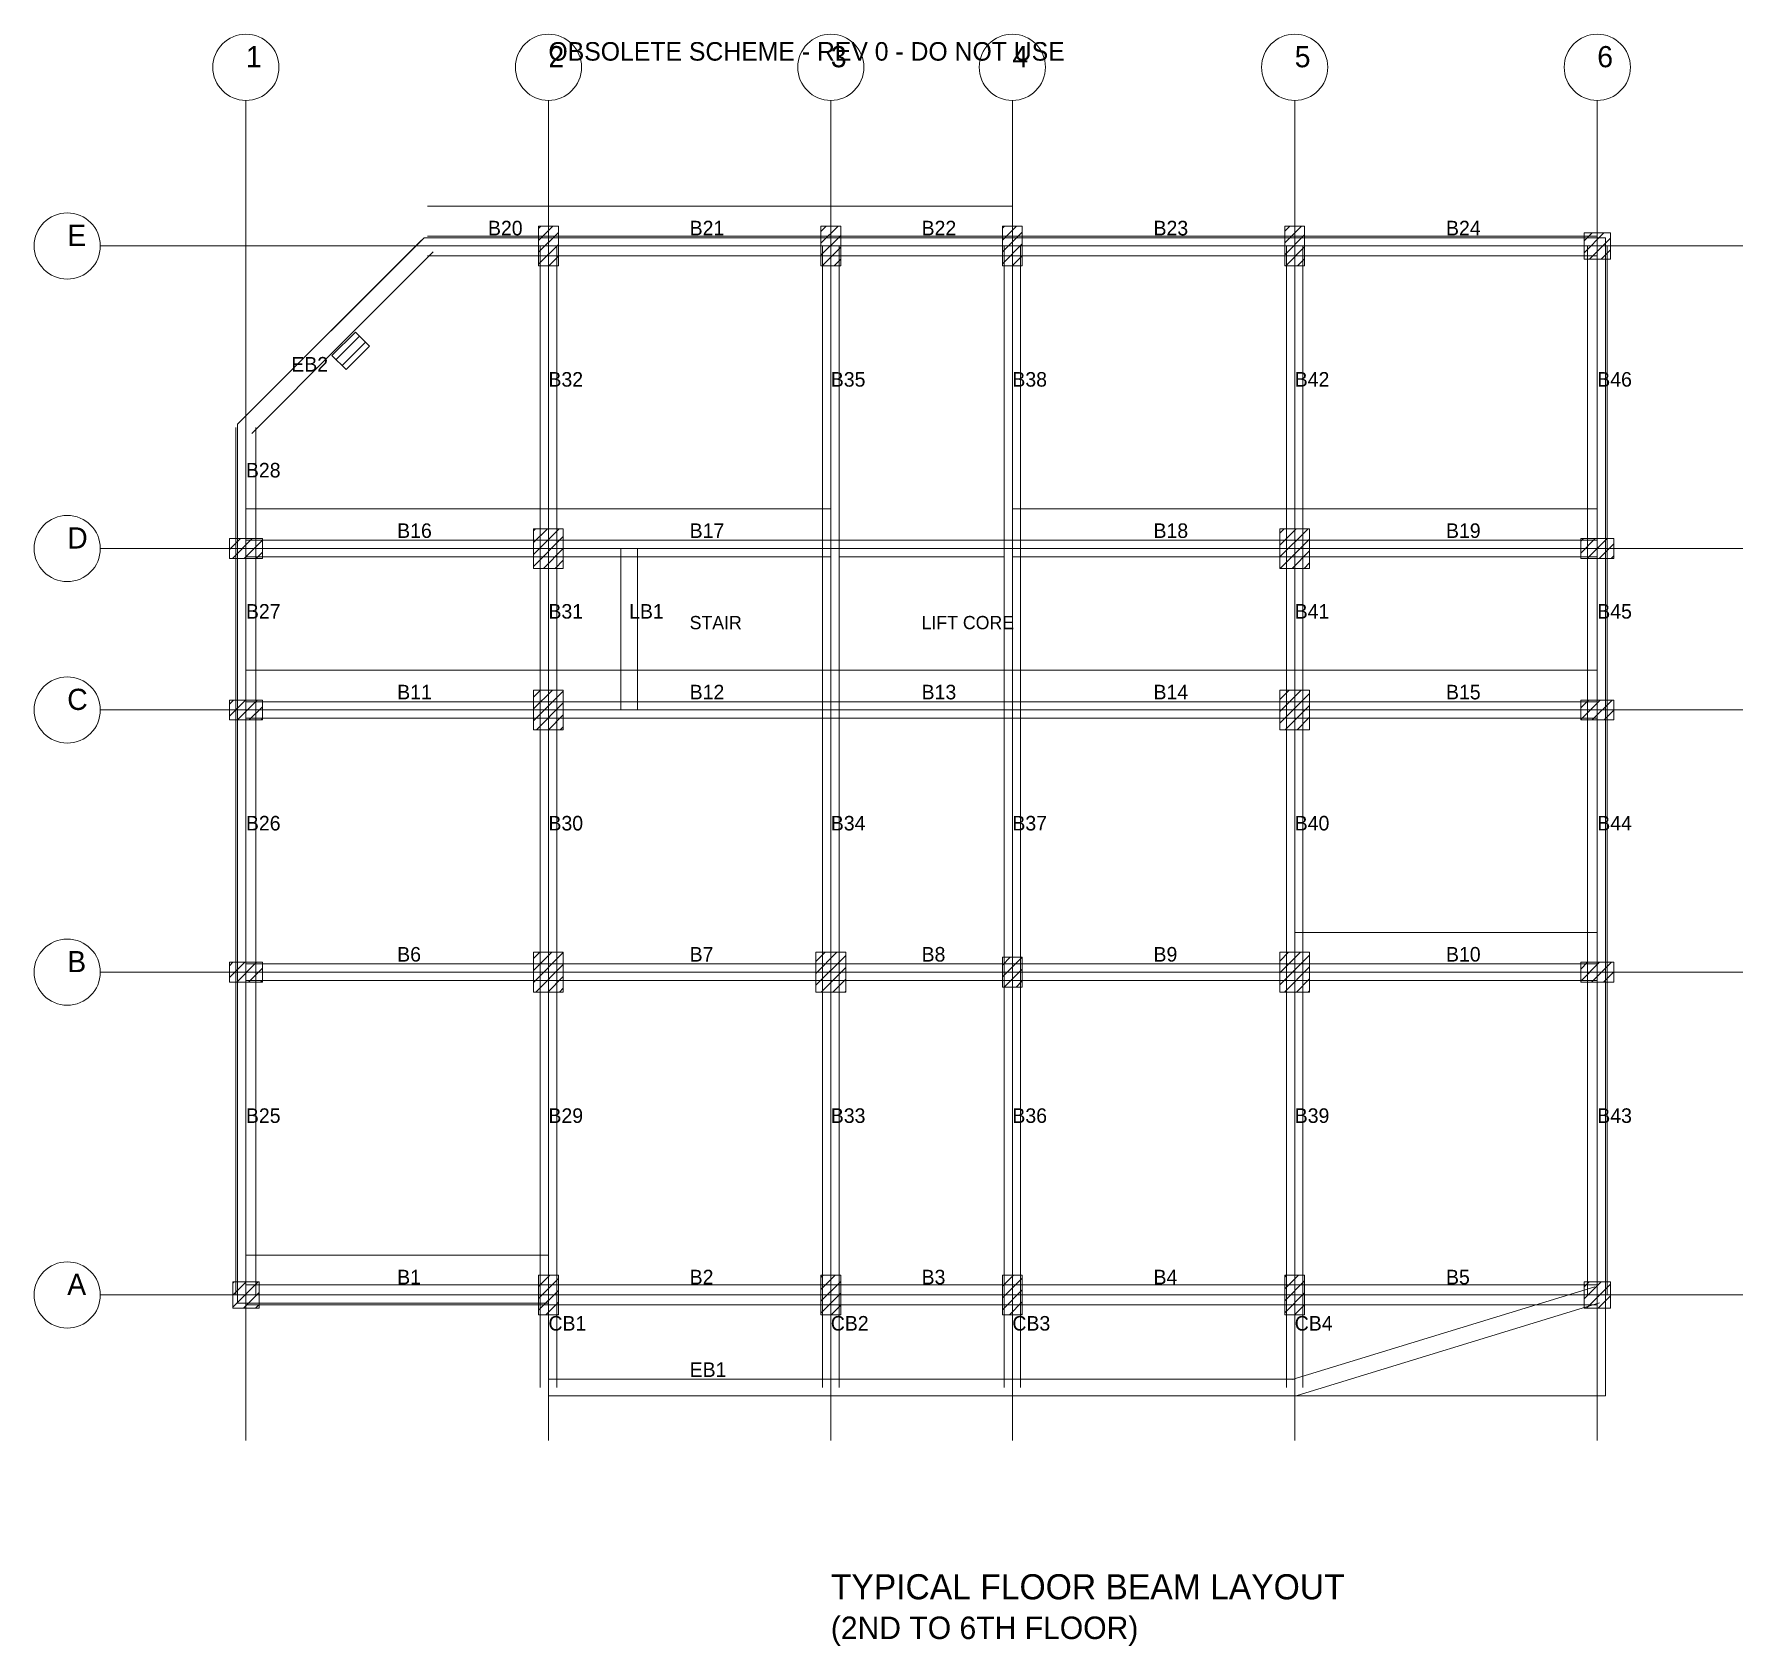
# Model space of a CAD drawing. Extents: x 1000 to 741800, y -207200 to 58400.
# Drawn here: x 578989 to 604811, y -51927 to -27575 of the extents above; entities that cross this region are included whole.
import ezdxf

# ---------------------------------------------------------------- set-up
doc = ezdxf.new("R2010")
doc.units = 0
for name, color, linetype, lineweight, plot in [('Beam Line', 4, 'Continuous', 0, False), ('Column', 1, 'Continuous', 0, False), ('Grid', 8, 'Continuous', 0, False), ('Grid Circle', 8, 'Continuous', 0, False), ('Hatch', 9, 'Continuous', 0, False), ('OLD-SCHEME-REV0', 8, 'Continuous', 0, False), ('Slab', 5, 'Continuous', 0, False), ('Text-1', 7, 'Continuous', 0, False), ('Wall', 1, 'Continuous', 0, False)]:
    doc.layers.add(name, color=color, linetype=linetype, lineweight=lineweight, plot=plot)

msp = doc.modelspace()

# ---------------------------------------------------------------- texts
at = {"layer": 'OLD-SCHEME-REV0'}
msp.add_text('OBSOLETE SCHEME - REV 0 - DO NOT USE', height=280, dxfattribs=at).set_placement((586761, -27975))
at = {"layer": 'Text-1'}
for s, height, p in [('B20', 220, (585847, -30615)), ('B21', 220, (588895, -30615)), ('B22', 220, (592400, -30615)), ('B23', 220, (595905, -30615)), ('B24', 220, (600325, -30615)), ('EB2', 220, (582875, -32673)), ('B32', 220, (586761, -32901)), ('B35', 220, (591028, -32901)), ('B38', 220, (593772, -32901)), ('B42', 220, (598039, -32901)), ('B46', 220, (602611, -32901)), ('B28', 220, (582189, -34273)), ('B16', 220, (584475, -35187)), ('B17', 220, (588895, -35187)), ('B18', 220, (595905, -35187)), ('B19', 220, (600325, -35187)), ('B27', 220, (582189, -36406)), ('B31', 220, (586761, -36406)), ('LB1', 220, (587980, -36406)), ('STAIR', 200, (588895, -36566)), ('LIFT CORE', 200, (592400, -36566)), ('B41', 220, (598039, -36406)), ('B45', 220, (602611, -36406)), ('B11', 220, (584475, -37626)), ('B12', 220, (588895, -37626)), ('B13', 220, (592400, -37626)), ('B14', 220, (595905, -37626)), ('B15', 220, (600325, -37626)), ('B26', 220, (582189, -39607)), ('B30', 220, (586761, -39607)), ('B34', 220, (591028, -39607)), ('B37', 220, (593772, -39607)), ('B40', 220, (598039, -39607)), ('B44', 220, (602611, -39607)), ('B6', 220, (584475, -41588)), ('B7', 220, (588895, -41588)), ('B8', 220, (592400, -41588)), ('B9', 220, (595905, -41588)), ('B10', 220, (600325, -41588)), ('B25', 220, (582189, -44026)), ('B29', 220, (586761, -44026)), ('B33', 220, (591028, -44026)), ('B36', 220, (593772, -44026)), ('B39', 220, (598039, -44026)), ('B43', 220, (602611, -44026)), ('B1', 220, (584475, -46465)), ('B2', 220, (588895, -46465)), ('B3', 220, (592400, -46465)), ('B4', 220, (595905, -46465)), ('B5', 220, (600325, -46465)), ('CB1', 220, (586761, -47164)), ('CB2', 220, (591028, -47164)), ('CB3', 220, (593772, -47164)), ('CB4', 220, (598039, -47164)), ('EB1', 220, (588895, -47864)), ('TYPICAL FLOOR BEAM LAYOUT', 380, (591028, -51225)), ('(2ND TO 6TH FLOOR)', 340, (591028, -51825))]:
    msp.add_text(s, height=height, dxfattribs=at).set_placement(p)

# ---------------------------------------------------------------- blocks, each defined once
blk = doc.blocks.new('GRID_BUBBLE')
at = {"layer": 'Grid Circle'}
blk.add_circle((0, 0), 500, dxfattribs=at)
at = {"layer": 'Text-1'}
blk.add_attdef('GRID', (0, 0), '', height=320, dxfattribs=at)

# ---------------------------------------------------------------- hatches: boundary and pattern name
at = {"layer": 'Hatch'}
h = msp.add_hatch(dxfattribs=at)
h.set_pattern_fill('ANSI31', color=256, scale=40)
h.paths.add_polyline_path([(586611, -31075), (586911, -31075), (586911, -30475), (586611, -30475)])
h = msp.add_hatch(dxfattribs=at)
h.set_pattern_fill('ANSI31', color=256, scale=40)
h.paths.add_polyline_path([(590878, -31075), (591178, -31075), (591178, -30475), (590878, -30475)])
h = msp.add_hatch(dxfattribs=at)
h.set_pattern_fill('ANSI31', color=256, scale=40)
h.paths.add_polyline_path([(593622, -31075), (593922, -31075), (593922, -30475), (593622, -30475)])
h = msp.add_hatch(dxfattribs=at)
h.set_pattern_fill('ANSI31', color=256, scale=40)
h.paths.add_polyline_path([(597889, -31075), (598189, -31075), (598189, -30475), (597889, -30475)])
h = msp.add_hatch(dxfattribs=at)
h.set_pattern_fill('ANSI31', color=256, scale=40)
h.paths.add_polyline_path([(602411, -30975), (602811, -30975), (602811, -30575), (602411, -30575)])
h = msp.add_hatch(dxfattribs=at)
h.set_pattern_fill('ANSI31', color=256, scale=40)
h.paths.add_polyline_path([(583702, -32642), (584056, -32288), (583844, -32076), (583490, -32430)])
h = msp.add_hatch(dxfattribs=at)
h.set_pattern_fill('ANSI31', color=256, scale=40)
h.paths.add_polyline_path([(586536, -35647), (586986, -35647), (586986, -35047), (586536, -35047)])
h = msp.add_hatch(dxfattribs=at)
h.set_pattern_fill('ANSI31', color=256, scale=40)
h.paths.add_polyline_path([(597814, -35647), (598264, -35647), (598264, -35047), (597814, -35047)])
h = msp.add_hatch(dxfattribs=at)
h.set_pattern_fill('ANSI31', color=256, scale=40)
h.paths.add_polyline_path([(581939, -35497), (582439, -35497), (582439, -35197), (581939, -35197)])
h = msp.add_hatch(dxfattribs=at)
h.set_pattern_fill('ANSI31', color=256, scale=40)
h.paths.add_polyline_path([(602361, -35497), (602861, -35497), (602861, -35197), (602361, -35197)])
h = msp.add_hatch(dxfattribs=at)
h.set_pattern_fill('ANSI31', color=256, scale=40)
h.paths.add_polyline_path([(581939, -37936), (582439, -37936), (582439, -37636), (581939, -37636)])
h = msp.add_hatch(dxfattribs=at)
h.set_pattern_fill('ANSI31', color=256, scale=40)
h.paths.add_polyline_path([(586536, -38086), (586986, -38086), (586986, -37486), (586536, -37486)])
h = msp.add_hatch(dxfattribs=at)
h.set_pattern_fill('ANSI31', color=256, scale=40)
h.paths.add_polyline_path([(597814, -38086), (598264, -38086), (598264, -37486), (597814, -37486)])
h = msp.add_hatch(dxfattribs=at)
h.set_pattern_fill('ANSI31', color=256, scale=40)
h.paths.add_polyline_path([(602361, -37936), (602861, -37936), (602861, -37636), (602361, -37636)])
h = msp.add_hatch(dxfattribs=at)
h.set_pattern_fill('ANSI31', color=256, scale=40)
h.paths.add_polyline_path([(586536, -42048), (586986, -42048), (586986, -41448), (586536, -41448)])
h = msp.add_hatch(dxfattribs=at)
h.set_pattern_fill('ANSI31', color=256, scale=40)
h.paths.add_polyline_path([(590803, -42048), (591253, -42048), (591253, -41448), (590803, -41448)])
h = msp.add_hatch(dxfattribs=at)
h.set_pattern_fill('ANSI31', color=256, scale=40)
h.paths.add_polyline_path([(593622, -41973), (593922, -41973), (593922, -41523), (593622, -41523)])
h = msp.add_hatch(dxfattribs=at)
h.set_pattern_fill('ANSI31', color=256, scale=40)
h.paths.add_polyline_path([(597814, -42048), (598264, -42048), (598264, -41448), (597814, -41448)])
h = msp.add_hatch(dxfattribs=at)
h.set_pattern_fill('ANSI31', color=256, scale=40)
h.paths.add_polyline_path([(581939, -41898), (582439, -41898), (582439, -41598), (581939, -41598)])
h = msp.add_hatch(dxfattribs=at)
h.set_pattern_fill('ANSI31', color=256, scale=40)
h.paths.add_polyline_path([(602361, -41898), (602861, -41898), (602861, -41598), (602361, -41598)])
h = msp.add_hatch(dxfattribs=at)
h.set_pattern_fill('ANSI31', color=256, scale=40)
h.paths.add_polyline_path([(581989, -46825), (582389, -46825), (582389, -46425), (581989, -46425)])
h = msp.add_hatch(dxfattribs=at)
h.set_pattern_fill('ANSI31', color=256, scale=40)
h.paths.add_polyline_path([(586611, -46925), (586911, -46925), (586911, -46325), (586611, -46325)])
h = msp.add_hatch(dxfattribs=at)
h.set_pattern_fill('ANSI31', color=256, scale=40)
h.paths.add_polyline_path([(590878, -46925), (591178, -46925), (591178, -46325), (590878, -46325)])
h = msp.add_hatch(dxfattribs=at)
h.set_pattern_fill('ANSI31', color=256, scale=40)
h.paths.add_polyline_path([(593622, -46925), (593922, -46925), (593922, -46325), (593622, -46325)])
h = msp.add_hatch(dxfattribs=at)
h.set_pattern_fill('ANSI31', color=256, scale=40)
h.paths.add_polyline_path([(597889, -46925), (598189, -46925), (598189, -46325), (597889, -46325)])
h = msp.add_hatch(dxfattribs=at)
h.set_pattern_fill('ANSI31', color=256, scale=40)
h.paths.add_polyline_path([(602411, -46825), (602811, -46825), (602811, -46425), (602411, -46425)])

# ---------------------------------------------------------------- linework, layer by layer
at = {"layer": 'Beam Line'}
for p, q in [((583472, -32058), (584844, -30687)), ((584932, -30625), (586761, -30625)), ((586761, -30625), (591028, -30625)), ((591028, -30625), (593772, -30625)), ((593772, -30625), (598039, -30625)), ((598039, -30625), (602611, -30625)), ((583649, -32235), (585021, -30864)), ((584932, -30925), (586761, -30925)), ((586636, -35347), (586636, -30775)), ((586761, -30925), (591028, -30925)), ((586886, -35347), (586886, -30775)), ((590903, -35347), (590903, -30775)), ((591028, -30925), (593772, -30925)), ((591153, -35347), (591153, -30775)), ((593647, -35347), (593647, -30775)), ((593772, -30925), (598039, -30925)), ((593897, -35347), (593897, -30775)), ((597914, -35347), (597914, -30775)), ((598039, -30925), (602611, -30925)), ((598164, -35347), (598164, -30775)), ((602461, -35347), (602461, -30775)), ((602761, -35347), (602761, -30775)), ((582101, -33430), (583472, -32058)), ((582278, -33607), (583649, -32235)), ((582039, -35347), (582039, -33518)), ((582339, -35347), (582339, -33518)), ((582039, -37786), (582039, -35347)), ((582189, -35222), (586761, -35222)), ((582339, -37786), (582339, -35347)), ((586636, -37786), (586636, -35347)), ((586761, -35222), (591028, -35222)), ((586886, -37786), (586886, -35347)), ((587855, -37786), (587855, -35347)), ((588105, -37786), (588105, -35347)), ((593772, -35222), (598039, -35222)), ((597914, -37786), (597914, -35347)), ((598039, -35222), (602611, -35222)), ((598164, -37786), (598164, -35347)), ((602461, -37786), (602461, -35347)), ((602761, -37786), (602761, -35347)), ((582189, -35472), (586761, -35472)), ((586761, -35472), (591028, -35472)), ((593772, -35472), (598039, -35472)), ((598039, -35472), (602611, -35472)), ((582189, -37661), (586761, -37661)), ((586761, -37661), (591028, -37661)), ((591028, -37661), (593772, -37661)), ((593772, -37661), (598039, -37661)), ((598039, -37661), (602611, -37661)), ((582039, -41748), (582039, -37786)), ((582189, -37911), (586761, -37911)), ((582339, -41748), (582339, -37786)), ((586636, -41748), (586636, -37786)), ((586761, -37911), (591028, -37911)), ((586886, -41748), (586886, -37786)), ((590903, -41748), (590903, -37786)), ((591028, -37911), (593772, -37911)), ((591153, -41748), (591153, -37786)), ((593647, -41748), (593647, -37786)), ((593772, -37911), (598039, -37911)), ((593897, -41748), (593897, -37786)), ((597914, -41748), (597914, -37786)), ((598039, -37911), (602611, -37911)), ((598164, -41748), (598164, -37786)), ((602461, -41748), (602461, -37786)), ((602761, -41748), (602761, -37786)), ((582039, -46625), (582039, -41748)), ((582189, -41623), (586761, -41623)), ((582339, -46625), (582339, -41748)), ((586636, -46625), (586636, -41748)), ((586761, -41623), (591028, -41623)), ((586886, -46625), (586886, -41748)), ((590903, -46625), (590903, -41748)), ((591028, -41623), (593772, -41623)), ((591153, -46625), (591153, -41748)), ((593647, -46625), (593647, -41748)), ((593772, -41623), (598039, -41623)), ((593897, -46625), (593897, -41748)), ((597914, -46625), (597914, -41748)), ((598039, -41623), (602611, -41623)), ((598164, -46625), (598164, -41748)), ((602461, -46625), (602461, -41748)), ((602761, -46625), (602761, -41748)), ((582189, -41873), (586761, -41873)), ((586761, -41873), (591028, -41873)), ((591028, -41873), (593772, -41873)), ((593772, -41873), (598039, -41873)), ((598039, -41873), (602611, -41873)), ((582189, -46475), (586761, -46475)), ((586761, -46475), (591028, -46475)), ((591028, -46475), (593772, -46475)), ((593772, -46475), (598039, -46475)), ((598039, -46475), (602611, -46475)), ((586636, -46625), (586636, -48024)), ((586886, -46625), (586886, -48024)), ((590903, -46625), (590903, -48024)), ((591153, -46625), (591153, -48024)), ((593647, -46625), (593647, -48024)), ((593897, -46625), (593897, -48024)), ((597914, -46625), (597914, -48024)), ((598002, -47904), (602574, -46505)), ((598164, -46625), (598164, -48024)), ((582189, -46775), (586761, -46775)), ((586761, -46775), (591028, -46775)), ((591028, -46775), (593772, -46775)), ((593772, -46775), (598039, -46775)), ((598039, -46775), (602611, -46775)), ((598075, -48143), (602647, -46744)), ((586761, -47899), (591028, -47899)), ((591028, -47899), (593772, -47899)), ((593772, -47899), (598039, -47899)), ((586761, -48149), (591028, -48149)), ((591028, -48149), (593772, -48149)), ((593772, -48149), (598039, -48149))]:
    msp.add_line(p, q, dxfattribs=at)
at = {"layer": 'Column'}
for points in [[(586611, -31075), (586911, -31075), (586911, -30475), (586611, -30475)], [(590878, -31075), (591178, -31075), (591178, -30475), (590878, -30475)], [(593622, -31075), (593922, -31075), (593922, -30475), (593622, -30475)], [(597889, -31075), (598189, -31075), (598189, -30475), (597889, -30475)], [(602411, -30975), (602811, -30975), (602811, -30575), (602411, -30575)], [(583702, -32642), (584056, -32288), (583844, -32076), (583490, -32430)], [(586536, -35647), (586986, -35647), (586986, -35047), (586536, -35047)], [(597814, -35647), (598264, -35647), (598264, -35047), (597814, -35047)], [(581939, -35497), (582439, -35497), (582439, -35197), (581939, -35197)], [(602361, -35497), (602861, -35497), (602861, -35197), (602361, -35197)], [(581939, -37936), (582439, -37936), (582439, -37636), (581939, -37636)], [(586536, -38086), (586986, -38086), (586986, -37486), (586536, -37486)], [(597814, -38086), (598264, -38086), (598264, -37486), (597814, -37486)], [(602361, -37936), (602861, -37936), (602861, -37636), (602361, -37636)], [(586536, -42048), (586986, -42048), (586986, -41448), (586536, -41448)], [(590803, -42048), (591253, -42048), (591253, -41448), (590803, -41448)], [(593622, -41973), (593922, -41973), (593922, -41523), (593622, -41523)], [(597814, -42048), (598264, -42048), (598264, -41448), (597814, -41448)], [(581939, -41898), (582439, -41898), (582439, -41598), (581939, -41598)], [(602361, -41898), (602861, -41898), (602861, -41598), (602361, -41598)], [(581989, -46825), (582389, -46825), (582389, -46425), (581989, -46425)], [(586611, -46925), (586911, -46925), (586911, -46325), (586611, -46325)], [(590878, -46925), (591178, -46925), (591178, -46325), (590878, -46325)], [(593622, -46925), (593922, -46925), (593922, -46325), (593622, -46325)], [(597889, -46925), (598189, -46925), (598189, -46325), (597889, -46325)], [(602411, -46825), (602811, -46825), (602811, -46425), (602411, -46425)]]:
    msp.add_lwpolyline(points, close=True, dxfattribs=at)
at = {"layer": 'Grid'}
for p, q in [((582189, -48825), (582189, -28575)), ((586761, -48825), (586761, -28575)), ((591028, -48825), (591028, -28575)), ((593772, -48825), (593772, -28575)), ((598039, -48825), (598039, -28575)), ((602611, -48825), (602611, -28575)), ((579989, -30775), (604811, -30775)), ((579989, -35347), (604811, -35347)), ((579989, -37786), (604811, -37786)), ((579989, -41748), (604811, -41748)), ((579989, -46625), (604811, -46625))]:
    msp.add_line(p, q, dxfattribs=at)
at = {"layer": 'OLD-SCHEME-REV0'}
for p, q in [((584932, -30175), (586761, -30175)), ((586761, -30175), (591028, -30175)), ((591028, -30175), (593772, -30175)), ((582189, -34747), (586761, -34747)), ((586761, -34747), (591028, -34747)), ((593772, -34747), (598039, -34747)), ((598039, -34747), (602611, -34747)), ((582189, -37186), (586761, -37186)), ((586761, -37186), (591028, -37186)), ((591028, -37186), (593772, -37186)), ((593772, -37186), (598039, -37186)), ((598039, -37186), (602611, -37186)), ((598039, -41148), (602611, -41148)), ((582189, -46025), (586761, -46025))]:
    msp.add_line(p, q, dxfattribs=at)
at = {"layer": 'Slab'}
for points in [[(582064, -46750), (586761, -46750), (586761, -48149), (602736, -48149), (602736, -30650), (584881, -30650), (582064, -33467)], [(586761, -37786), (591028, -37786), (591028, -35347), (586761, -35347)]]:
    msp.add_lwpolyline(points, close=True, dxfattribs=at)
at = {"layer": 'Wall'}
for points in [[(590903, -37786), (591153, -37786), (591153, -35222), (590903, -35222)], [(591153, -35472), (593647, -35472), (593647, -35222), (591153, -35222)], [(593647, -37786), (593897, -37786), (593897, -35222), (593647, -35222)]]:
    msp.add_lwpolyline(points, close=True, dxfattribs=at)

# ---------------------------------------------------------------- block references
at = {"layer": 'Grid Circle'}
for p, values in [((582189, -28075), {'GRID': '1'}), ((586761, -28075), {'GRID': '2'}), ((591028, -28075), {'GRID': '3'}), ((593772, -28075), {'GRID': '4'}), ((598039, -28075), {'GRID': '5'}), ((602611, -28075), {'GRID': '6'}), ((579489, -30775), {'GRID': 'E'}), ((579489, -35347), {'GRID': 'D'}), ((579489, -37786), {'GRID': 'C'}), ((579489, -41748), {'GRID': 'B'}), ((579489, -46625), {'GRID': 'A'})]:
    msp.add_blockref('GRID_BUBBLE', p, dxfattribs=at).add_auto_attribs(values)

msp.set_redraw_order([(e.dxf.handle, doc.entitydb.next_handle()) for e in msp.query("TEXT MTEXT ATTDEF DIMENSION ARC_DIMENSION")])  # texts and dimensions are drawn at this point

doc.saveas('drawing.dxf')
